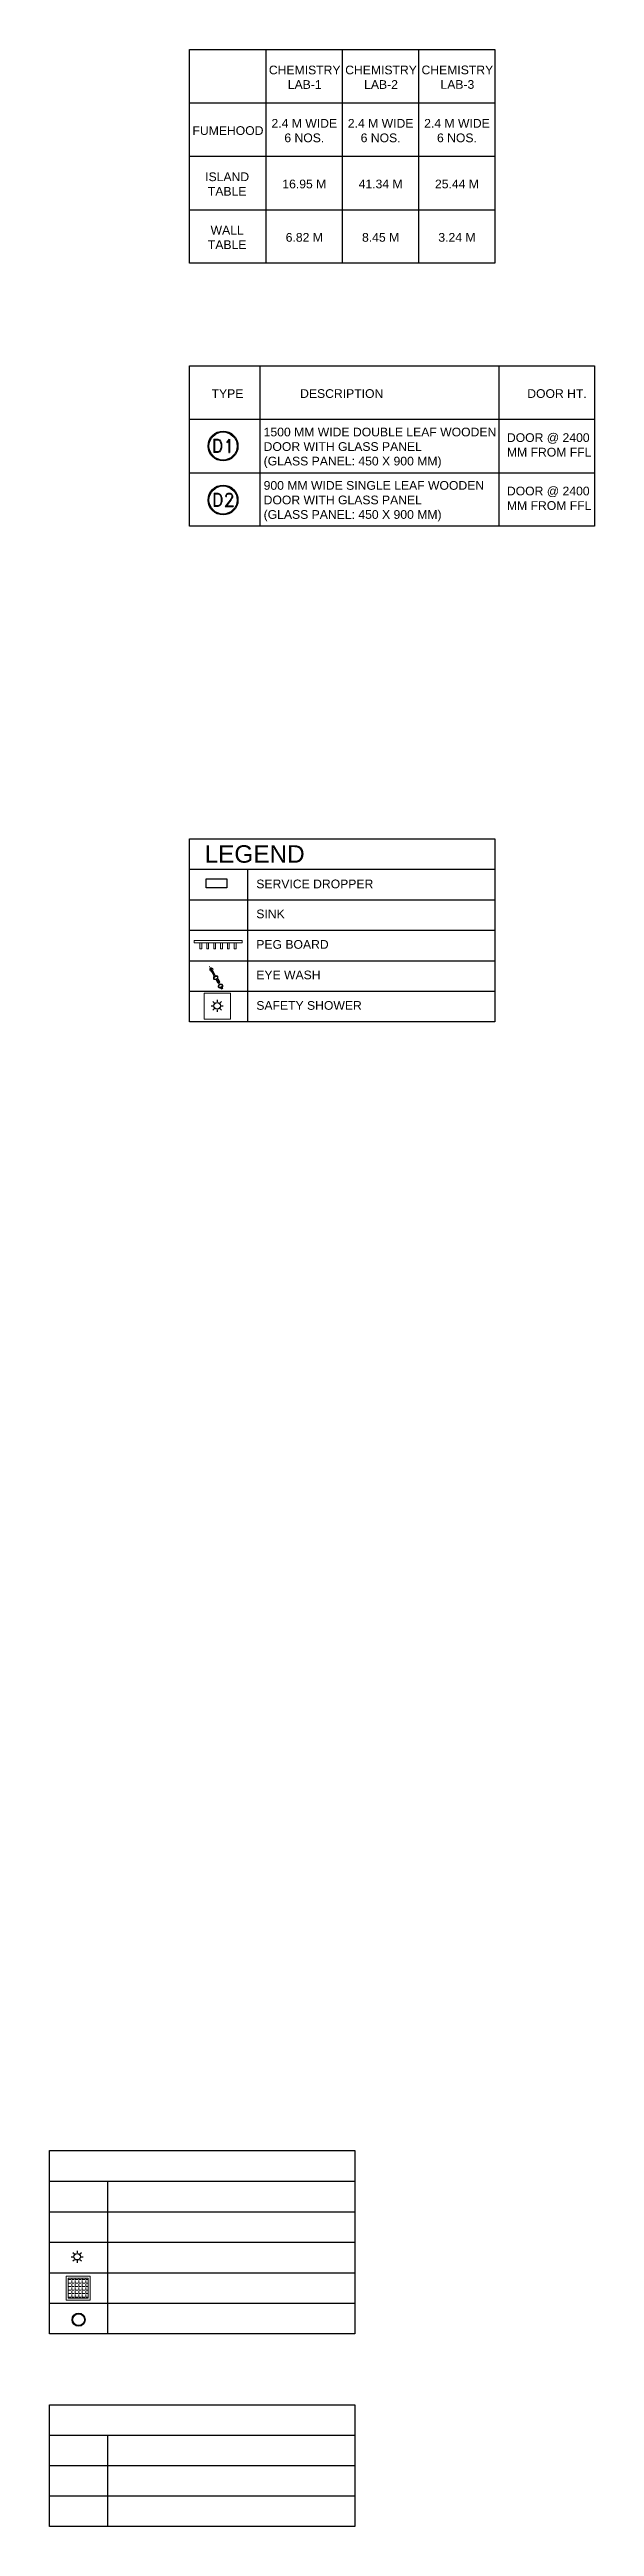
# Model space of a CAD drawing. Header units: millimetres. Extents: x -661525 to 498941, y 282148 to 1359693.
# Drawn here: x -434617 to -431490, y 662402 to 676609 of the extents above; entities that cross this region are included whole.
import ezdxf

# ---------------------------------------------------------------- set-up
doc = ezdxf.new("R2010")
doc.units = ezdxf.units.MM
doc.header["$LTSCALE"] = 2.5
doc.layers.get('0').update_dxf_attribs({"linetype": 'CONTINUOUS'})
for name, color, linetype in [('00', 5, 'CONTINUOUS'), ('A-ANNO-TEXT', 7, 'CONTINUOUS'), ('DOOR TYPE', 7, 'CONTINUOUS'), ('light fixture', 30, 'CONTINUOUS'), ('lighting', 30, 'CONTINUOUS')]:
    doc.layers.add(name, color=color, linetype=linetype)
doc.layers.add('lab furniture', color=34, linetype='CONTINUOUS', lineweight=18)
doc.styles.add('ROMAND', font='ROMAND')

msp = doc.modelspace()

# ---------------------------------------------------------------- texts
at = {"layer": 'A-ANNO-TEXT', "color": 1, "ltscale": 0.5, "char_height": 50, "width": 538.08, "attachment_point": 6, "style": 'ROMAND'}
for s, insert in [('\\A1;\\pxqc;{\\f@Arial Unicode MS|b0|i0|c0|p34;CHEMISTRY \\PLAB-1}', (-432883.6, 676450.5)), ('\\A1;\\pxqc;{\\f@Arial Unicode MS|b0|i0|c0|p34;CHEMISTRY \\PLAB-2}', (-432445.6, 676450.5)), ('\\A1;\\pxqc;{\\f@Arial Unicode MS|b0|i0|c0|p34;CHEMISTRY \\PLAB-3}', (-432007.6, 676450.5)), ('\\A1;\\pxqc;{\\f@Arial Unicode MS|b0|i0|c0|p34;TYPE}', (-433326.8, 674635.9)), ('\\A1;\\pxqc;{\\f@Arial Unicode MS|b0|i0|c0|p34;DESCRIPTION}', (-432671.3, 674635.9)), ('\\A1;\\pxqc;{\\f@Arial Unicode MS|b0|i0|c0|p34;DOOR HT.}', (-431435.9, 674635.9))]:
    msp.add_mtext(s, dxfattribs=dict(at, insert=insert))
at = {"layer": 'A-ANNO-TEXT', "color": 0, "ltscale": 0.5, "attachment_point": 6, "style": 'ROMAND'}
for s, insert, char_height, width in [('\\A1;\\pxqc;{\\f@Arial Unicode MS|b0|i0|c0|p34;\\C256;FUMEHOOD}', (-433324, 676144.3), 50, 538.08), ('\\A1;\\pxqc;{\\f@Arial Unicode MS|b0|i0|c0|p34;\\C256;2.4 M WIDE\\P6 NOS.}', (-432886, 676144.3), 50, 538.08), ('\\A1;\\pxqc;{\\f@Arial Unicode MS|b0|i0|c0|p34;\\C256;2.4 M WIDE\\P6 NOS.}', (-432448, 676144.3), 50, 538.08), ('\\A1;\\pxqc;{\\f@Arial Unicode MS|b0|i0|c0|p34;\\C256;2.4 M WIDE\\P6 NOS.}', (-432010, 676144.3), 50, 538.08), ('\\A1;\\pxqc;{\\f@Arial Unicode MS|b0|i0|c0|p34;\\C256;ISLAND \\PTABLE}', (-433328.7, 675838), 50, 538.08), ('\\A1;\\pxqc;{\\f@Arial Unicode MS|b0|i0|c0|p34;\\C256;16.95 M}', (-432886, 675838), 50, 538.08), ('\\A1;\\pxqc;{\\f@Arial Unicode MS|b0|i0|c0|p34;\\C256;41.34 M}', (-432448, 675838), 50, 538.08), ('\\A1;\\pxqc;{\\f@Arial Unicode MS|b0|i0|c0|p34;\\C256;25.44 M}', (-432010, 675838), 50, 538.08), ('\\A1;\\pxqc;{\\f@Arial Unicode MS|b0|i0|c0|p34;\\C256;WALL \\PTABLE}', (-433328.7, 675531.8), 50, 538.08), ('\\A1;\\pxqc;{\\f@Arial Unicode MS|b0|i0|c0|p34;\\C256;6.82 M}', (-432886, 675531.8), 50, 538.08), ('\\A1;\\pxqc;{\\f@Arial Unicode MS|b0|i0|c0|p34;\\C256;8.45 M}', (-432448, 675531.8), 50, 538.08), ('\\A1;\\pxqc;{\\f@Arial Unicode MS|b0|i0|c0|p34;\\C256;3.24 M}', (-432010, 675531.8), 50, 538.08), ('\\A1;\\pxql;{\\f@Arial Unicode MS|b0|i0|c0|p34;\\C256;1500 MM WIDE DOUBLE LEAF WOODEN DOOR WITH GLASS PANEL\\P(GLASS PANEL: 450 X 900 MM)}', (-432017.4, 674324.8), 50, 1370.94), ('\\A1;\\pxql;{\\f@Arial Unicode MS|b0|i0|c0|p34;\\C256;DOOR @ 2400 MM FROM FFL}', (-431443.5, 674341.5), 50, 548.96), ('\\A1;\\pxql;{\\f@Arial Unicode MS|b0|i0|c0|p34;\\C256;900 MM WIDE SINGLE LEAF WOODEN DOOR WITH GLASS PANEL\\P(GLASS PANEL: 450 X 900 MM)}', (-432017.4, 674018.5), 50, 1370.94), ('\\A1;\\pxql;{\\f@Arial Unicode MS|b0|i0|c0|p34;\\C256;DOOR @ 2400 MM FROM FFL}', (-431443.5, 674035.3), 50, 548.96), ('\\A1;\\pxql;{\\f@Arial Unicode MS|b0|i0|c0|p34;\\C256;LEGEND}', (-431103.5, 671994.7), 100, 2623.643), ('\\A1;\\pxql;{\\f@Arial Unicode MS|b0|i0|c0|p34;\\C256;SERVICE DROPPER}', (-430806.8, 671823.2), 50, 2623.643), ('\\A1;\\pxql;{\\f@Arial Unicode MS|b0|i0|c0|p34;\\C256;SINK}', (-430806.8, 671651.3), 50, 2623.643), ('\\A1;\\pxql;{\\f@Arial Unicode MS|b0|i0|c0|p34;\\C256;PEG BOARD}', (-430806.8, 671476.3), 50, 2623.643), ('\\A1;\\pxql;{\\f@Arial Unicode MS|b0|i0|c0|p34;\\C256;EYE WASH}', (-430806.8, 671301.3), 50, 2623.643), ('\\A1;\\pxql;{\\f@Arial Unicode MS|b0|i0|c0|p34;\\C256;SAFETY SHOWER}', (-430806.8, 671126.3), 50, 2623.643)]:
    msp.add_mtext(s, dxfattribs=dict(at, insert=insert, char_height=char_height, width=width))
at = {"layer": 'DOOR TYPE', "color": 1, "ltscale": 0.5, "insert": (-432965.3, 674336.6), "char_height": 75, "width": 1311.822, "attachment_point": 6, "style": 'ROMAND'}
msp.add_mtext('\\A1;\\pxqc;{\\C1;D1}', dxfattribs=at)
at = {"layer": 'DOOR TYPE', "color": 5, "ltscale": 0.5, "insert": (-432964.1, 674026.8), "char_height": 75, "width": 1311.822, "attachment_point": 6, "style": 'ROMAND'}
msp.add_mtext('\\A1;\\pxqc;D2', dxfattribs=at)

# ---------------------------------------------------------------- blocks, each defined once
blk = doc.blocks.new('EYE WASH')
at = {"color": 1, "linetype": 'ByBlock'}
for points in [[(-57, 65), (-62, 72), (-81, 57)], [(-81, 57), (-76, 51)], [(7, -49), (-1, -55)], [(-1, -55), (47, -118)], [(3, -45), (22, -30)], [(84, -95), (34, -29), (26, -35)], [(32, -83), (51, -69)], [(108, -191), (103, -185)], [(122, -170), (127, -177), (108, -191)], [(113, -188), (163, -254), (183, -240), (121, -160)]]:
    blk.add_lwpolyline(points, dxfattribs=at)
for points in [[(-51, 61, 0.115861), (-55, 64, 0.104071), (-60, 66, 0.090829), (-65, 65, 0.083266), (-70, 62, 0.083266), (-74, 58, 0.090829), (-76, 53, 0.104071), (-76, 48, 0.115861), (-74, 43, 0.115861)], [(120, -163, -0.115861), (122, -167, -0.104071), (122, -173, -0.090829), (120, -177, -0.083266), (116, -182, -0.083266), (111, -184, -0.090829), (105, -185, -0.104071), (100, -184, -0.115861), (97, -181, -0.115861)]]:
    blk.add_lwpolyline(points, format="xyb", dxfattribs=at)
for points in [[(-68, -15, 0.135457), (-59, -23, 0.106914), (-44, -25, 0.081823), (-29, -22, 0.070026), (-13, -13, 0.070026), (0, 0, 0.081823), (7, 14, 0.106914), (9, 29, 0.135457), (4, 40, 0.135457), (-5, 47, 0.106914), (-20, 49, 0.081823), (-35, 46, 0.070026), (-51, 37, 0.070026), (-64, 24, 0.081823), (-71, 10, 0.106914), (-73, -4, 0.135457)], [(-64, -12, 0.135457), (-57, -17, 0.106914), (-44, -19, 0.081823), (-31, -16, 0.070026), (-16, -8, 0.070026), (-5, 4, 0.081823), (1, 16, 0.106914), (3, 28, 0.135457), (-1, 36, 0.135457), (-7, 41, 0.106914), (-20, 43, 0.081823), (-33, 41, 0.070026), (-48, 33, 0.070026), (-59, 21, 0.081823), (-65, 9, 0.106914), (-67, -4, 0.135457)], [(41, -159, -0.135457), (37, -148, -0.106914), (38, -134, -0.081823), (46, -120, -0.070026), (58, -107, -0.070026), (74, -98, -0.081823), (90, -94, -0.106914), (104, -97, -0.135457), (114, -104, -0.135457), (118, -115, -0.106914), (117, -130, -0.081823), (110, -144, -0.070026), (97, -157, -0.070026), (81, -166, -0.081823), (66, -169, -0.106914), (51, -167, -0.135457)], [(46, -156, -0.135457), (43, -148, -0.106914), (44, -135, -0.081823), (50, -123, -0.070026), (62, -111, -0.070026), (77, -103, -0.081823), (90, -100, -0.106914), (102, -103, -0.135457), (109, -108, -0.135457), (112, -116, -0.106914), (111, -128, -0.081823), (105, -140, -0.070026), (93, -152, -0.070026), (79, -160, -0.081823), (65, -163, -0.106914), (53, -161, -0.135457)]]:
    blk.add_lwpolyline(points, format="xyb", close=True, dxfattribs=at)
at = {"color": 1, "linetype": 'ByBlock', "const_width": 14.4}
blk.add_lwpolyline([(122, -180), (242, -338)], dxfattribs=at)
at = {"color": 1, "linetype": 'ByBlock'}
for centre, radius in [((28, -56), 12), ((193, -273), 32.4), ((193, -273), 13.2)]:
    blk.add_circle(centre, radius, dxfattribs=at)
for centre, radius, start, end in [((-23, 19), 56.9, 138.7692, 217.2342), ((-41, 5), 56.9, 37.3741, 115.8392), ((-223, -247), 303, 25.8749, 48.7334), ((-204, -232), 303, 25.8749, 48.7334), ((49, -85), 18, 173.1328, 248.4185), ((87, -125), 56.9, 217.3741, 295.8392), ((49, -85), 18, 331.6799, 88.8034), ((69, -139), 56.9, 318.7692, 37.2342)]:
    blk.add_arc(centre, radius, start, end, dxfattribs=at)
blk = doc.blocks.new('PEG')
at = {"color": 128}
for p, q in [((-250, 80), (-225, 80)), ((-250, 80), (-250, 0)), ((-225, 80), (-225, 0)), ((-155, 80), (-130, 80)), ((-155, 80), (-155, 0)), ((-130, 80), (-130, 0)), ((-60, 80), (-35, 80)), ((-60, 80), (-60, 0)), ((-35, 80), (-35, 0)), ((35, 80), (60, 80)), ((35, 80), (35, 0)), ((60, 80), (60, 0)), ((130, 80), (155, 80)), ((130, 80), (130, 0)), ((155, 80), (155, 0)), ((225, 80), (250, 80)), ((225, 80), (225, 0)), ((250, 80), (250, 0))]:
    blk.add_line(p, q, dxfattribs=at)
blk.add_lwpolyline([(333, -36), (-333, -36), (-333, 0), (333, 0)], close=True, dxfattribs=at)
blk = doc.blocks.new('LIGHT')
at = {"layer": 'lighting', "linetype": 'Continuous', "lineweight": 5, "ltscale": 30}
h = blk.add_hatch(dxfattribs=at)
h.set_pattern_fill('ANGLE', color=30, scale=0.5, style=0)
h.set_pattern_definition([(0, (35951.5685, -28941.5888), (0, 3.4925), [2.54, -0.9525]), (90, (35951.5685, -28941.5888), (-3.4925, 2e-16), [2.54, -0.9525])])
h.paths.add_polyline_path([(35951.6, -28941.6), (35971.6, -28941.6), (35971.6, -28921.6), (35951.6, -28921.6)])
at = {"layer": 'lighting', "color": 30, "linetype": 'Continuous', "lineweight": 5, "ltscale": 30}
for points in [[(35949.6, -28943.6), (35973.6, -28943.6), (35973.6, -28919.6), (35949.6, -28919.6)], [(35951.6, -28941.6), (35971.6, -28941.6), (35971.6, -28921.6), (35951.6, -28921.6)]]:
    blk.add_lwpolyline(points, close=True, dxfattribs=at)

# ---------------------------------------------------------------- linework, layer by layer
at = {"color": 8}
for p, q in [((-433679.3, 671148.9), (-433671, 671140.6)), ((-433655, 671158.9), (-433655, 671147.2)), ((-433639.1, 671140.6), (-433630.8, 671148.9)), ((-433689.3, 671124.6), (-433677.6, 671124.6)), ((-433679.3, 671100.4), (-433671, 671108.7)), ((-433655, 671102.1), (-433655, 671090.3)), ((-433639.1, 671108.7), (-433630.8, 671100.4)), ((-433632.5, 671124.6), (-433620.8, 671124.6))]:
    msp.add_line(p, q, dxfattribs=at)
at = {"color": 1}
for p, q in [((-434492.8, 663949.7), (-434481.1, 663949.7)), ((-434482.8, 663973.9), (-434474.5, 663965.6)), ((-434482.8, 663925.4), (-434474.5, 663933.7)), ((-434458.5, 663984), (-434458.5, 663972.2)), ((-434458.5, 663927.1), (-434458.5, 663915.4)), ((-434442.6, 663965.6), (-434434.3, 663973.9)), ((-434442.6, 663933.7), (-434434.3, 663925.4)), ((-434436, 663949.7), (-434424.3, 663949.7))]:
    msp.add_line(p, q, dxfattribs=at)
at = {"color": 8}
msp.add_circle((-433655, 671124.6), 18.8, dxfattribs=at)
at = {"color": 1}
msp.add_circle((-434458.5, 663949.7), 18.8, dxfattribs=at)
at = {"layer": '00', "color": 0}
for p, q in [((-433375.6, 676609.5), (-433375.6, 675384.5)), ((-432937.6, 676609.5), (-432937.6, 675384.5)), ((-432499.6, 676609.5), (-432499.6, 675384.5)), ((-433813.6, 676303.2), (-432061.6, 676303.2)), ((-433813.6, 675997), (-432061.6, 675997)), ((-433813.6, 675690.7), (-432061.6, 675690.7)), ((-433409.8, 674794.8), (-433409.8, 673876.1)), ((-432038.9, 674794.8), (-432038.9, 673876.1)), ((-433813.6, 674488.6), (-431489.9, 674488.6)), ((-433813.6, 674182.3), (-431489.9, 674182.3)), ((-433813.6, 671908), (-432061.6, 671908)), ((-433481.3, 671904.9), (-433481.3, 671029.9)), ((-433813.6, 671733), (-432061.6, 671733)), ((-433813.6, 671558), (-432061.6, 671558)), ((-433813.6, 671383), (-432061.6, 671383)), ((-433813.6, 671208), (-432061.6, 671208)), ((-434617.1, 664383), (-432865.1, 664383)), ((-434284.8, 664380), (-434284.8, 663508)), ((-434617.1, 664208), (-432865.1, 664208)), ((-434617.1, 664033), (-432865.1, 664033)), ((-434617.1, 663858), (-432865.1, 663858)), ((-434617.1, 663683), (-432865.1, 663683)), ((-434617.1, 662925.9), (-432865.1, 662925.9)), ((-434284.8, 662922.8), (-434284.8, 662402.4)), ((-434617.1, 662752.4), (-432865.1, 662752.4)), ((-434617.1, 662577.4), (-432865.1, 662577.4))]:
    msp.add_line(p, q, dxfattribs=at)
for points in [[(-433813.6, 676609.5), (-432061.6, 676609.5), (-432061.6, 675384.5), (-433813.6, 675384.5)], [(-433813.6, 674794.8), (-431489.9, 674794.8), (-431489.9, 673876.1), (-433813.6, 673876.1)], [(-433813.6, 672083), (-432061.6, 672083), (-432061.6, 671033), (-433813.6, 671033)], [(-434617.1, 664558), (-432865.1, 664558), (-432865.1, 663508), (-434617.1, 663508)], [(-434617.1, 663100.9), (-432865.1, 663100.9), (-432865.1, 662402.4), (-434617.1, 662402.4)]]:
    msp.add_lwpolyline(points, close=True, dxfattribs=at)
at = {"layer": '00'}
msp.add_lwpolyline([(-433719, 671853.5), (-433599.9, 671853.5), (-433599.9, 671800.8), (-433719, 671800.8)], close=True, dxfattribs=at)
at = {"layer": 'DOOR TYPE', "color": 1}
for radius in [85.7, 80.7]:
    msp.add_circle((-433621.3, 674335.4), radius, dxfattribs=at)
at = {"layer": 'DOOR TYPE', "color": 5}
for radius in [85.7, 80.7]:
    msp.add_circle((-433621.3, 674025.6), radius, dxfattribs=at)
at = {"layer": 'lab furniture', "color": 8}
msp.add_lwpolyline([(-433729.5, 671047.8), (-433579.5, 671047.8), (-433579.5, 671197.8), (-433729.5, 671197.8)], close=True, dxfattribs=at)
at = {"layer": 'light fixture'}
for radius in [37.5, 34]:
    msp.add_circle((-434450.3, 663588.5), radius, dxfattribs=at)

# ---------------------------------------------------------------- block references
at = {"layer": 'lab furniture'}
for name, p, xscale, yscale, zscale, rotation in [('PEG', (-433650.2, 671485), -0.413525198440766, 0.4135251984391296, 0.4135251984391296, 180), ('EYE WASH', (-433636, 671249.2), -0.2939341555112986, 0.2939349493930672, 0.2939349465829904, 247.5123842586238)]:
    msp.add_blockref(name, p, dxfattribs=dict(at, xscale=xscale, yscale=yscale, zscale=zscale, rotation=rotation))
at = {"layer": 'lighting', "color": 8, "linetype": 'Continuous', "lineweight": 5, "xscale": 5.73220440516161, "yscale": 5.73220440516161, "zscale": 5.73220440516161}
msp.add_blockref('LIGHT', (-640591.2, 829610.2), dxfattribs=at)

msp.set_redraw_order([(e.dxf.handle, doc.entitydb.next_handle()) for e in msp.query("TEXT MTEXT ATTDEF DIMENSION ARC_DIMENSION")])  # texts and dimensions are drawn at this point

doc.saveas('drawing.dxf')
